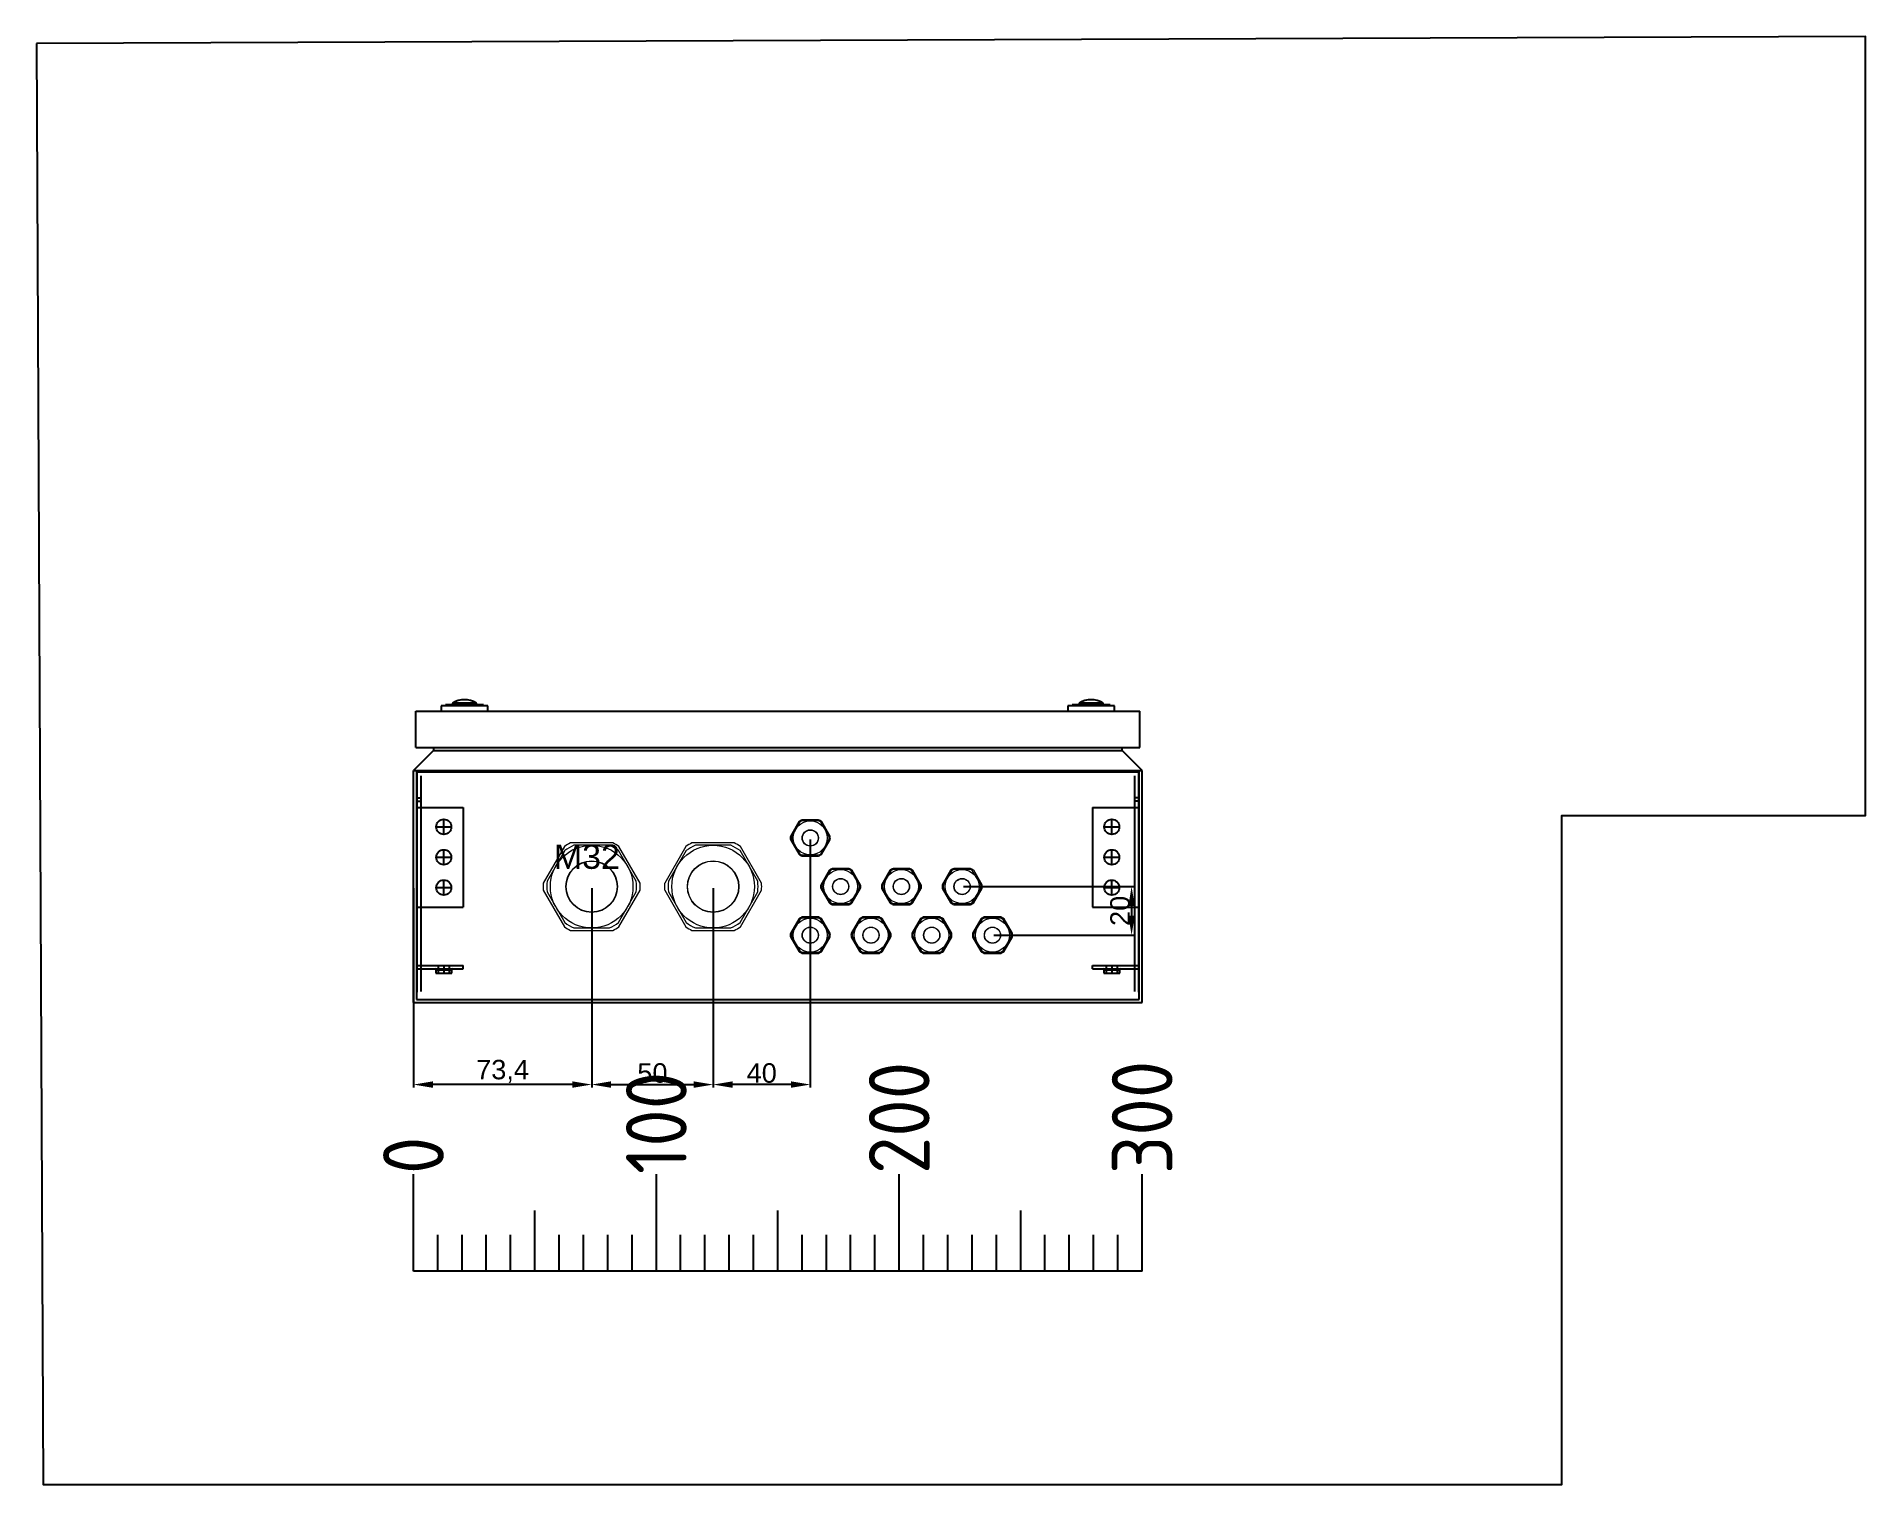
# Model space of a CAD drawing. Header units: millimetres. Extents: x 46697 to 52144, y 25488 to 34806.
# Drawn here: x 49315 to 50068, y 26824 to 27419 of the extents above; entities that cross this region are included whole.
import ezdxf
from ezdxf.enums import TextEntityAlignment as Align

# ---------------------------------------------------------------- set-up
doc = ezdxf.new("R2010")
doc.units = ezdxf.units.MM
doc.layers.add('! NO PLOT !', color=7, linetype='Continuous', true_color=0xff75dd, plot=False)
doc.layers.add('000-KOTIRANJE', color=254, linetype='Continuous', lineweight=5)
doc.layers.add('000-PI-Oprema', color=30, linetype='Continuous', lineweight=5)
doc.layers.add('000-PI-NO PLOT', color=6, linetype='Continuous', lineweight=5, plot=False)
doc.layers.add('000-PI-ORMAR', color=51, linetype='Continuous')
doc.layers.add('210-0', color=7, linetype='Continuous')
doc.styles.add('PI0', font='isocpeur.ttf', dxfattribs={"width": 0.9})
doc.styles.get("Standard").update_dxf_attribs({"font": 'arial.ttf'})
doc.dimstyles.new('ISO-25-lb', dxfattribs={"dimtxt": 8, "dimasz": 8, "dimexe": 1.25, "dimexo": 0.625, "dimtad": 1, "dimdec": 1, "dimtxsty": 'Standard', "dimcen": 5, "dimadec": 0, "dimazin": 0, "dimtfac": 1, "dimtdec": 1, "dimtmove": 0, "dimatfit": 3, "dimfxl": 1, "dimarcsym": 0})

msp = doc.modelspace()

# ---------------------------------------------------------------- texts
at = {"color": 7, "style": 'PI0', "width": 0.9}
for s, p in [('200', (49669.9, 26951.22)), ('300', (49769.9, 26951.22)), ('100', (49569.9, 26951.22)), ('0', (49469.9, 26951.22))]:
    msp.add_text(s, height=25, rotation=90, dxfattribs=at).set_placement(p, align=Align.MIDDLE_LEFT)
at = {"layer": '000-PI-NO PLOT', "ltscale": 0.25, "insert": (49541.31, 27081.76), "char_height": 10, "attachment_point": 5}
msp.add_mtext_dynamic_manual_height_columns('\\pxqc;M32', width=52.4265, gutter_width=12.5, heights=[0], dxfattribs=at)

# ---------------------------------------------------------------- blocks, each defined once
blk = doc.blocks.new('1567.000')
at = {"layer": '! NO PLOT !'}
for p, q in [((49501.52, 33843.04), (49501.52, 33749.29)), ((49501.52, 33843.04), (49799.02, 33843.04)), ((49501.77, 33752.39), (49501.77, 33842.89)), ((49503.27, 33841.39), (49503.27, 33752.65)), ((49797.27, 33752.65), (49797.27, 33841.39)), ((49798.77, 33842.89), (49798.77, 33752.39)), ((49799.02, 33749.29), (49799.02, 33843.04)), ((49501.77, 33832.39), (49503.27, 33832.39)), ((49501.77, 33830.89), (49503.27, 33830.89)), ((49501.77, 33828.39), (49520.77, 33828.39)), ((49520.77, 33828.39), (49520.77, 33787.39)), ((49779.77, 33828.39), (49798.77, 33828.39)), ((49779.77, 33828.39), (49779.77, 33787.39)), ((49798.77, 33832.39), (49797.27, 33832.39)), ((49798.77, 33830.89), (49797.27, 33830.89)), ((49512.77, 33817.13), (49512.77, 33823.64)), ((49787.77, 33817.13), (49787.77, 33823.64)), ((49509.51, 33820.39), (49516.02, 33820.39)), ((49784.51, 33820.39), (49791.02, 33820.39)), ((49509.51, 33807.89), (49516.02, 33807.89)), ((49512.77, 33804.63), (49512.77, 33811.14)), ((49784.51, 33807.89), (49791.02, 33807.89)), ((49787.77, 33804.63), (49787.77, 33811.14)), ((49512.77, 33792.13), (49512.77, 33798.64)), ((49787.77, 33792.13), (49787.77, 33798.64)), ((49509.51, 33795.39), (49516.02, 33795.39)), ((49784.51, 33795.39), (49791.02, 33795.39)), ((49501.77, 33787.39), (49520.77, 33787.39)), ((49779.77, 33787.39), (49798.77, 33787.39)), ((49501.77, 33763.39), (49520.77, 33763.39)), ((49501.77, 33761.89), (49520.77, 33761.89)), ((49509.52, 33761.59), (49509.52, 33760.19)), ((49509.52, 33761.59), (49516.02, 33761.59)), ((49510.47, 33763.39), (49510.47, 33760.19)), ((49512.77, 33763.55), (49512.77, 33760.03)), ((49515.07, 33760.19), (49515.07, 33763.39)), ((49516.02, 33760.19), (49516.02, 33761.59)), ((49520.77, 33761.89), (49520.77, 33763.39)), ((49779.77, 33763.39), (49798.77, 33763.39)), ((49779.77, 33761.89), (49779.77, 33763.39)), ((49779.77, 33761.89), (49798.77, 33761.89)), ((49784.52, 33761.59), (49784.52, 33760.19)), ((49784.52, 33761.59), (49791.02, 33761.59)), ((49785.47, 33763.39), (49785.47, 33760.19)), ((49787.77, 33763.55), (49787.77, 33760.03)), ((49790.07, 33760.19), (49790.07, 33763.39)), ((49791.02, 33760.19), (49791.02, 33761.59)), ((49509.52, 33760.19), (49516.02, 33760.19)), ((49784.52, 33760.19), (49791.02, 33760.19)), ((49501.52, 33749.29), (49799.02, 33749.29))]:
    blk.add_line(p, q, dxfattribs=at)
for centre in [(49512.77, 33820.39), (49787.77, 33820.39), (49512.77, 33807.89), (49787.77, 33807.89), (49512.77, 33795.39), (49787.77, 33795.39)]:
    blk.add_circle(centre, 3.1, dxfattribs=at)
for centre, start, end in [((49509.22, 33761.59), 0, 90), ((49516.32, 33761.59), 90, 180), ((49784.22, 33761.59), 0, 90), ((49791.32, 33761.59), 90, 180)]:
    blk.add_arc(centre, 0.3, start, end, dxfattribs=at)
at = {"layer": '000-PI-ORMAR'}
for p, q in [((49501.27, 33868.04), (49799.27, 33868.04)), ((49501.27, 33853.04), (49501.27, 33868.04)), ((49511.67, 33870.14), (49511.67, 33868.04)), ((49530.87, 33870.14), (49511.67, 33870.14)), ((49513.47, 33870.54), (49513.47, 33870.14)), ((49529.07, 33870.54), (49513.47, 33870.54)), ((49516.37, 33871.27), (49516.37, 33870.54)), ((49526.17, 33871.27), (49516.37, 33871.27)), ((49526.17, 33870.54), (49526.17, 33871.27)), ((49529.07, 33870.14), (49529.07, 33870.54)), ((49530.87, 33868.04), (49530.87, 33870.14)), ((49769.67, 33870.14), (49769.67, 33868.04)), ((49788.87, 33870.14), (49769.67, 33870.14)), ((49771.47, 33870.54), (49771.47, 33870.14)), ((49787.07, 33870.54), (49771.47, 33870.54)), ((49774.37, 33871.27), (49774.37, 33870.54)), ((49784.17, 33871.27), (49774.37, 33871.27)), ((49784.17, 33870.54), (49784.17, 33871.27)), ((49787.07, 33870.14), (49787.07, 33870.54)), ((49788.87, 33868.04), (49788.87, 33870.14)), ((49799.27, 33853.04), (49799.27, 33868.04)), ((49508.47, 33851.76), (49500.27, 33843.56)), ((49501.27, 33853.04), (49799.27, 33853.04)), ((49508.47, 33853.04), (49508.47, 33851.76)), ((49508.47, 33851.76), (49792.07, 33851.76)), ((49792.07, 33851.76), (49792.07, 33853.04)), ((49800.27, 33843.56), (49792.07, 33851.76)), ((49500.27, 33748.04), (49500.27, 33843.56)), ((49500.27, 33843.56), (49800.27, 33843.56)), ((49800.27, 33748.04), (49800.27, 33843.56)), ((49500.27, 33748.04), (49800.27, 33748.04))]:
    blk.add_line(p, q, dxfattribs=at)
for centre in [(49521.27, 33863.72), (49779.27, 33863.72)]:
    blk.add_arc(centre, 9, 57.01329, 122.98671, dxfattribs=at)
blk = doc.blocks.new('*D442')
at = {"layer": '000-KOTIRANJE', "color": 0, "linetype": 'Continuous', "lineweight": -2, "ltscale": 0.25, "transparency": 16777216}
for p, q in [((49469.9, 27068.9), (49469.9, 26986.81)), ((49543.28, 27068.9), (49543.28, 26986.81)), ((49535.28, 26988.06), (49477.9, 26988.06))]:
    blk.add_line(p, q, dxfattribs=at)
at = {"layer": '000-KOTIRANJE', "color": 0, "ltscale": 0.25, "transparency": 16777216}
for points in [[(49477.9, 26989.39), (49477.9, 26986.73), (49469.9, 26988.06)], [(49535.28, 26989.39), (49535.28, 26986.73), (49543.28, 26988.06)]]:
    blk.add_solid(points, dxfattribs=at)
at = {"layer": 'Defpoints', "color": 0, "ltscale": 0.25, "transparency": 16777216}
for p in [(49469.9, 27069.52), (49543.28, 27069.52), (49469.9, 26988.06)]:
    blk.add_point(p, dxfattribs=at)
at = {"layer": '000-KOTIRANJE', "color": 0, "ltscale": 0.25, "transparency": 16777216, "insert": (49506.59, 26993.49), "char_height": 8, "attachment_point": 5}
blk.add_mtext('73,4', dxfattribs=at)
blk = doc.blocks.new('*D443')
at = {"layer": '000-KOTIRANJE', "color": 0, "linetype": 'Continuous', "lineweight": -2, "ltscale": 0.25, "transparency": 16777216}
for p, q in [((49543.28, 27068.9), (49543.28, 26986.81)), ((49593.28, 27068.9), (49593.28, 26986.81)), ((49551.28, 26988.06), (49585.28, 26988.06))]:
    blk.add_line(p, q, dxfattribs=at)
at = {"layer": '000-KOTIRANJE', "color": 0, "ltscale": 0.25, "transparency": 16777216}
for points in [[(49551.28, 26989.39), (49551.28, 26986.73), (49543.28, 26988.06)], [(49585.28, 26989.39), (49585.28, 26986.73), (49593.28, 26988.06)]]:
    blk.add_solid(points, dxfattribs=at)
at = {"layer": 'Defpoints', "color": 0, "ltscale": 0.25, "transparency": 16777216}
for p in [(49543.28, 27069.52), (49593.28, 27069.52), (49593.28, 26988.06)]:
    blk.add_point(p, dxfattribs=at)
at = {"layer": '000-KOTIRANJE', "color": 0, "ltscale": 0.25, "transparency": 16777216, "insert": (49568.28, 26992.77), "char_height": 8, "attachment_point": 5}
blk.add_mtext('50', dxfattribs=at)
blk = doc.blocks.new('M12')
at = {"layer": '000-PI-Oprema'}
for p, q in [((-4.78, 6.73), (-8.21, 0.77)), ((-4.34, 6.48), (-7.78, 0.52)), ((3.44, 7.5), (-3.44, 7.5)), ((3.44, 7), (-3.44, 7)), ((7.78, 0.52), (4.34, 6.48)), ((8.21, 0.77), (4.78, 6.73)), ((-8.21, -0.77), (-4.78, -6.73)), ((-7.78, -0.52), (-4.34, -6.48)), ((-3.44, -7), (3.44, -7)), ((-3.44, -7.5), (3.44, -7.5)), ((4.34, -6.48), (7.78, -0.52)), ((4.78, -6.73), (8.21, -0.77))]:
    blk.add_line(p, q, dxfattribs=at)
for radius in [7, 3.35, 3.25]:
    blk.add_circle((0, 0), radius, dxfattribs=at)
for radius, start, end in [(8.25, 174.61998, 185.38002), (7.8, 176.17695, 183.82305), (8.25, 114.61998, 125.38002), (7.8, 116.17695, 123.82305), (8.25, 54.61998, 65.38002), (7.8, 56.17695, 63.82305), (7.8, 356.17695, 3.82305), (8.25, 354.61998, 5.38002), (8.25, 234.61998, 245.38002), (7.8, 236.17695, 243.82305), (7.8, 296.17695, 303.82305), (8.25, 294.61998, 305.38002)]:
    blk.add_arc((0, 0), radius, start, end, dxfattribs=at)
blk = doc.blocks.new('*U436')
at = {"layer": '210-0', "ltscale": 0.25}
blk.add_blockref('M12', (0, 0), dxfattribs=at)
blk = doc.blocks.new('*U437')
at = {"layer": '000-PI-ORMAR', "color": 0, "linetype": 'ByBlock', "lineweight": -2, "transparency": 16777216}
blk.add_blockref('*U436', (0, 0), dxfattribs=at)
blk = doc.blocks.new('*U440')
at = {"layer": '210-0', "ltscale": 0.25}
blk.add_blockref('M12', (0, 0), dxfattribs=at)
blk = doc.blocks.new('*U441')
at = {"layer": '000-PI-ORMAR', "color": 0, "linetype": 'ByBlock', "lineweight": -2, "transparency": 16777216}
for p in [(0, 0), (25, 0), (50, 0)]:
    blk.add_blockref('*U440', p, dxfattribs=at)
blk = doc.blocks.new('*U438')
at = {"layer": '210-0', "ltscale": 0.25}
blk.add_blockref('M12', (0, 0), dxfattribs=at)
blk = doc.blocks.new('*U439')
at = {"layer": '000-PI-ORMAR', "color": 0, "linetype": 'ByBlock', "lineweight": -2, "transparency": 16777216}
for p in [(0, 0), (25, 0), (50, 0), (75, 0)]:
    blk.add_blockref('*U438', p, dxfattribs=at)
blk = doc.blocks.new('*D444')
at = {"layer": '000-KOTIRANJE', "color": 0, "linetype": 'Continuous', "lineweight": -2, "ltscale": 0.25, "transparency": 16777216}
for p, q in [((49633.28, 27088.91), (49633.28, 26986.81)), ((49593.28, 27068.9), (49593.28, 26986.81)), ((49625.28, 26988.06), (49601.28, 26988.06))]:
    blk.add_line(p, q, dxfattribs=at)
at = {"layer": '000-KOTIRANJE', "color": 0, "ltscale": 0.25, "transparency": 16777216}
for points in [[(49601.28, 26989.39), (49601.28, 26986.73), (49593.28, 26988.06)], [(49625.28, 26989.39), (49625.28, 26986.73), (49633.28, 26988.06)]]:
    blk.add_solid(points, dxfattribs=at)
at = {"layer": 'Defpoints', "color": 0, "ltscale": 0.25, "transparency": 16777216}
for p in [(49633.28, 27089.54), (49593.28, 27069.52), (49593.28, 26988.06)]:
    blk.add_point(p, dxfattribs=at)
at = {"layer": '000-KOTIRANJE', "color": 0, "ltscale": 0.25, "transparency": 16777216, "insert": (49613.28, 26992.77), "char_height": 8, "attachment_point": 5}
blk.add_mtext('40', dxfattribs=at)
blk = doc.blocks.new('M32')
at = {"layer": '000-PI-Oprema'}
for p, q in [((49828.15, 34216.45), (49819.43, 34201.35)), ((49828.3, 34214.72), (49821, 34202.08)), ((49848.09, 34217.9), (49830.66, 34217.9)), ((49846.67, 34216.9), (49832.08, 34216.9)), ((49857.75, 34202.08), (49850.45, 34214.72)), ((49859.32, 34201.35), (49850.6, 34216.45)), ((49819.43, 34198.45), (49828.15, 34183.35)), ((49821, 34197.72), (49828.3, 34185.08)), ((49850.45, 34185.08), (49857.75, 34197.72)), ((49850.6, 34183.35), (49859.32, 34198.45)), ((49832.08, 34182.9), (49846.67, 34182.9)), ((49830.66, 34181.9), (49848.09, 34181.9))]:
    blk.add_line(p, q, dxfattribs=at)
for radius in [17, 10.6, 10.5]:
    blk.add_circle((49839.37, 34199.9), radius, dxfattribs=at)
for radius, start, end in [(20, 115.84193, 124.15807), (18.5, 113.23146, 126.76854), (18.5, 53.23146, 66.76854), (20, 55.84193, 64.15807), (20, 175.84193, 184.15807), (18.5, 173.23146, 186.76854), (18.5, 353.23146, 6.76854), (20, 355.84193, 4.15807), (20, 235.84193, 244.15807), (18.5, 233.23146, 246.76854), (18.5, 293.23146, 306.76854), (20, 295.84193, 304.15807)]:
    blk.add_arc((49839.37, 34199.9), radius, start, end, dxfattribs=at)
blk = doc.blocks.new('*D445')
at = {"layer": '000-KOTIRANJE', "color": 0, "linetype": 'Continuous', "lineweight": -2, "ltscale": 0.25, "transparency": 16777216}
for p, q in [((49696.4, 27069.54), (49766.8, 27069.54)), ((49765.55, 27061.54), (49765.55, 27057.54)), ((49708.9, 27049.54), (49766.8, 27049.54))]:
    blk.add_line(p, q, dxfattribs=at)
at = {"layer": '000-KOTIRANJE', "color": 0, "ltscale": 0.25, "transparency": 16777216}
for points in [[(49764.22, 27061.54), (49766.88, 27061.54), (49765.55, 27069.54)], [(49764.22, 27057.54), (49766.88, 27057.54), (49765.55, 27049.54)]]:
    blk.add_solid(points, dxfattribs=at)
at = {"layer": 'Defpoints', "color": 0, "ltscale": 0.25, "transparency": 16777216}
for p in [(49695.78, 27069.54), (49708.28, 27049.54), (49765.55, 27049.54)]:
    blk.add_point(p, dxfattribs=at)
at = {"layer": '000-KOTIRANJE', "color": 0, "ltscale": 0.25, "transparency": 16777216, "insert": (49760.84, 27059.54), "char_height": 8, "attachment_point": 5, "rotation": 90}
blk.add_mtext('20', dxfattribs=at)

# ---------------------------------------------------------------- dimensions: what is measured, and where the dimension line sits
at = {"layer": '000-KOTIRANJE', "ltscale": 0.25}
for base, p1, p2, picture, middle in [((49593.28, 26988.06), (49633.28, 27089.54), (49593.28, 27069.52), '*D444', (49613.28, 26992.77)), ((49469.9, 26988.06), (49543.28, 27069.52), (49469.9, 27069.52), '*D442', (49506.59, 26993.49)), ((49593.28, 26988.06), (49543.28, 27069.52), (49593.28, 27069.52), '*D443', (49568.28, 26992.77))]:
    dim = msp.add_linear_dim(base=base, p1=p1, p2=p2, dimstyle='ISO-25-lb', dxfattribs=at)
    dim.commit()
    dim.dimension.update_dxf_attribs({"geometry": picture, "text_midpoint": middle})
dim = msp.add_linear_dim(base=(49765.55, 27049.54), p1=(49695.78, 27069.54), p2=(49708.28, 27049.54), angle=90, dimstyle='ISO-25-lb', dxfattribs=at)
dim.commit()
dim.dimension.update_dxf_attribs({"geometry": '*D445', "text_midpoint": (49760.84, 27059.54)})

# ---------------------------------------------------------------- linework, layer by layer
at = {"layer": '! NO PLOT !', "ltscale": 0.25}
msp.add_lwpolyline([(49314.75, 27416.54), (49317.53, 26823.52), (49942.73, 26823.52), (49942.73, 27098.77), (50067.66, 27098.77), (50067.66, 27419.32), (49314.75, 27416.54)], dxfattribs=at)
at = {"color": 7}
for p, q in [((49469.9, 26911.22), (49469.9, 26951.22)), ((49569.9, 26911.22), (49569.9, 26951.22)), ((49669.9, 26911.22), (49669.9, 26951.22)), ((49669.9, 26911.22), (49669.9, 26951.22)), ((49669.9, 26911.22), (49669.9, 26951.22)), ((49669.9, 26911.22), (49669.9, 26951.22)), ((49669.9, 26911.22), (49669.9, 26951.22)), ((49669.9, 26911.22), (49669.9, 26951.22)), ((49669.9, 26911.22), (49669.9, 26951.22)), ((49669.9, 26911.22), (49669.9, 26951.22)), ((49769.9, 26911.22), (49769.9, 26951.22)), ((49519.9, 26911.22), (49519.9, 26936.22)), ((49619.9, 26911.22), (49619.9, 26936.22)), ((49719.9, 26911.22), (49719.9, 26936.22)), ((49479.9, 26911.22), (49479.9, 26926.22)), ((49489.9, 26911.22), (49489.9, 26926.22)), ((49499.9, 26911.22), (49499.9, 26926.22)), ((49509.9, 26911.22), (49509.9, 26926.22)), ((49529.9, 26911.22), (49529.9, 26926.22)), ((49539.9, 26911.22), (49539.9, 26926.22)), ((49549.9, 26911.22), (49549.9, 26926.22)), ((49559.9, 26911.22), (49559.9, 26926.22)), ((49579.9, 26911.22), (49579.9, 26926.22)), ((49589.9, 26911.22), (49589.9, 26926.22)), ((49599.9, 26911.22), (49599.9, 26926.22)), ((49609.9, 26911.22), (49609.9, 26926.22)), ((49629.9, 26911.22), (49629.9, 26926.22)), ((49639.9, 26911.22), (49639.9, 26926.22)), ((49649.9, 26911.22), (49649.9, 26926.22)), ((49659.9, 26911.22), (49659.9, 26926.22)), ((49679.9, 26911.22), (49679.9, 26926.22)), ((49689.9, 26911.22), (49689.9, 26926.22)), ((49699.9, 26911.22), (49699.9, 26926.22)), ((49709.9, 26911.22), (49709.9, 26926.22)), ((49729.9, 26911.22), (49729.9, 26926.22)), ((49739.9, 26911.22), (49739.9, 26926.22)), ((49749.9, 26911.22), (49749.9, 26926.22)), ((49759.9, 26911.22), (49759.9, 26926.22)), ((49769.9, 26911.22), (49469.9, 26911.22))]:
    msp.add_line(p, q, dxfattribs=at)

# ---------------------------------------------------------------- block references
at = {"layer": '000-PI-Oprema'}
for name, p in [('1567.000', (-30.37, -6726.27)), ('M32', (-296.1, -7130.38)), ('M32', (-246.1, -7130.38))]:
    msp.add_blockref(name, p, dxfattribs=at)
at = {"layer": '000-PI-ORMAR'}
for name, p in [('*U437', (49633.28, 27089.54)), ('*U441', (49645.78, 27069.54)), ('*U439', (49633.28, 27049.54))]:
    msp.add_blockref(name, p, dxfattribs=at)

msp.set_redraw_order([(e.dxf.handle, doc.entitydb.next_handle()) for e in msp.query("TEXT MTEXT ATTDEF DIMENSION ARC_DIMENSION")])  # texts and dimensions are drawn at this point

doc.saveas('drawing.dxf')
